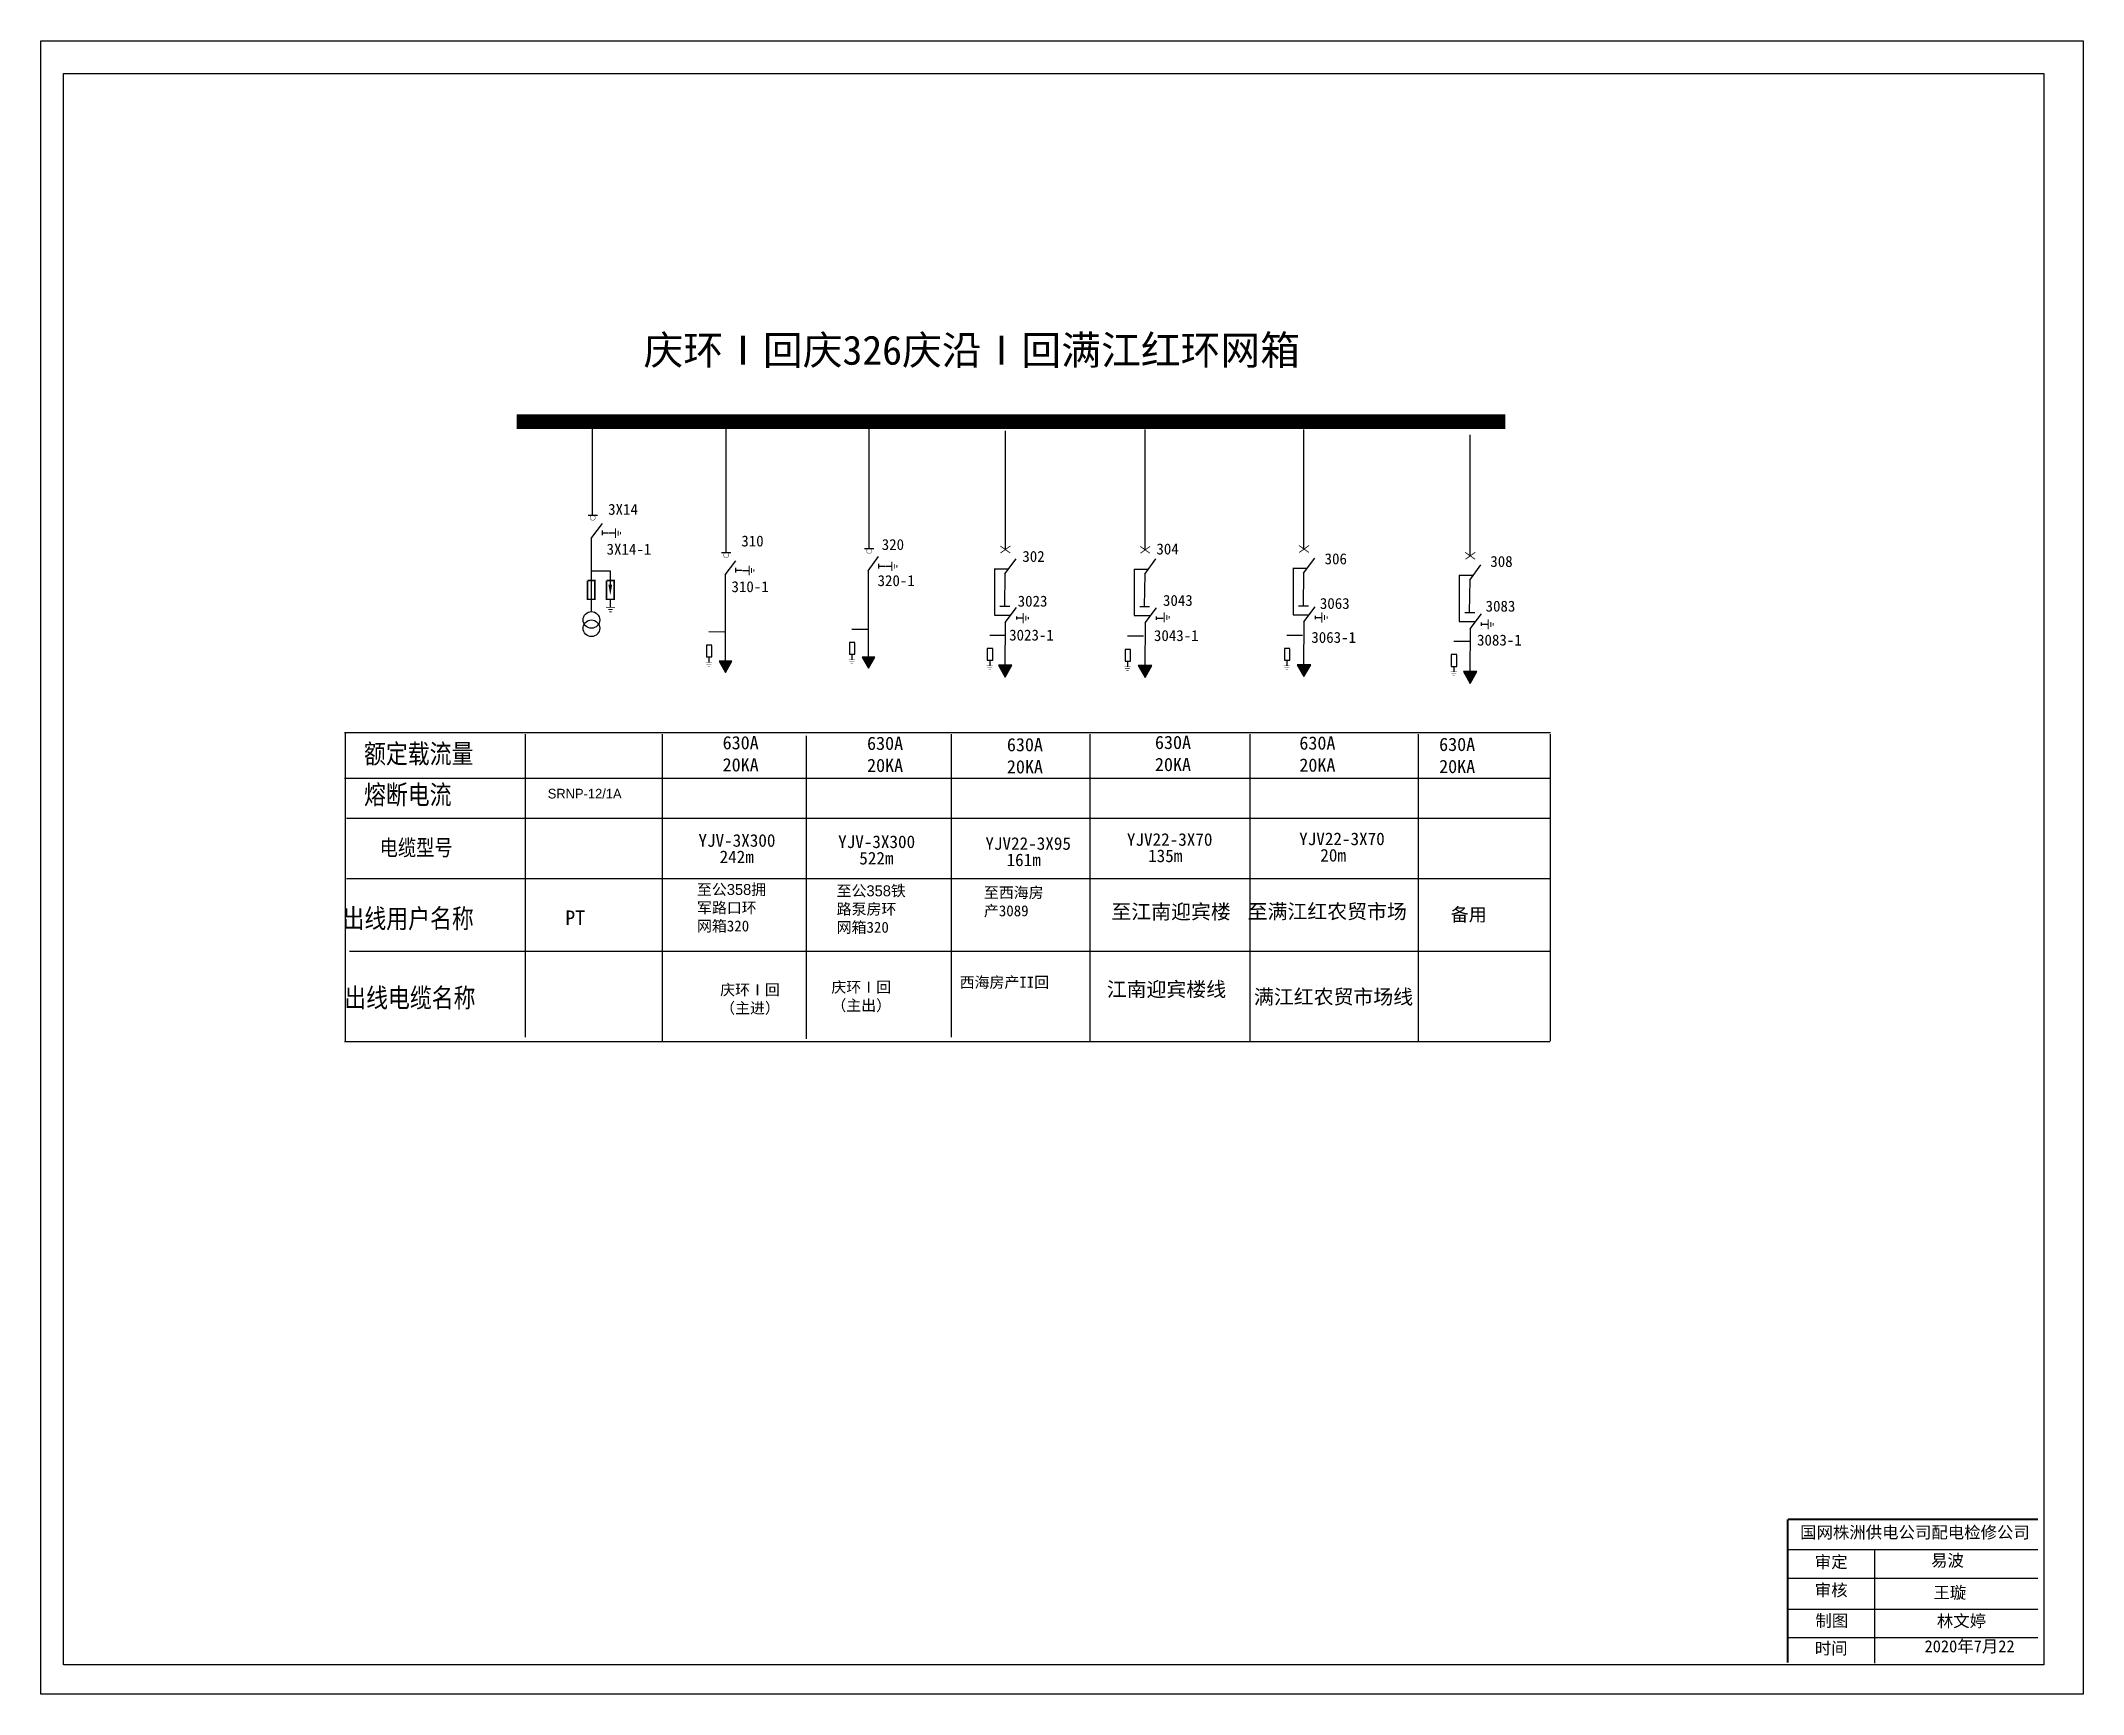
# Model space of a CAD drawing. Extents: x 386 to 1552, y -580 to 143.
# Drawn here: x 389.3 to 669.3, y -342.4 to -115.8 of the extents above; entities that cross this region are included whole.
import ezdxf

# ---------------------------------------------------------------- set-up
doc = ezdxf.new("R2010")
doc.units = 0
doc.header["$LTSCALE"] = 0.774411
doc.layers.get('0').update_dxf_attribs({"linetype": 'CONTINUOUS'})
doc.layers.add('2', color=7, linetype='CONTINUOUS')
doc.layers.add('MiniCADLayer', color=7, linetype='CONTINUOUS', lineweight=20)
doc.styles.add('hztxt_txtstyle_0.00_0_0', font='', dxfattribs={"bigfont": 'hztxt.shx'})
doc.styles.add('hztxt_txtstyle_1.32_0_0', font='', dxfattribs={"height": 1.32257, "bigfont": 'hztxt.shx'})
doc.styles.add('hztxt_txtstyle_2.50_0_0', font='', dxfattribs={"height": 2.5, "bigfont": 'hztxt.shx'})
doc.styles.add('hztxt_txtstyle_3.00_0_0', font='', dxfattribs={"height": 3, "bigfont": 'hztxt.shx'})
doc.styles.add('KaiTi_GB2312_txtstyle_2.00_0_0', font='simkai_0.ttf', dxfattribs={"height": 2})
doc.styles.get("Standard").update_dxf_attribs({"font": '', "height": 2.5})
doc.styles.add('字体', font='simkai_0.ttf', dxfattribs={"height": 2.5})
doc.styles.add('楷体_GB2312_txtstyle_3.00_0_0', font='simkai_0.ttf', dxfattribs={"height": 3})
doc.styles.get('hztxt_txtstyle_0.00_0_0').set_extended_font_data('hztxt')
doc.styles.get('hztxt_txtstyle_1.32_0_0').set_extended_font_data('hztxt')
doc.styles.get('hztxt_txtstyle_2.50_0_0').set_extended_font_data('hztxt')
doc.styles.get('hztxt_txtstyle_3.00_0_0').set_extended_font_data('hztxt')
doc.styles.get('Standard').set_extended_font_data('SimSun')

msp = doc.modelspace()

# ---------------------------------------------------------------- texts
for s, height, style, p in [('额定载流量', 3, 'hztxt_txtstyle_3.00_0_0', (433.58, -215.14, -0.06)), ('熔断电流', 3, 'hztxt_txtstyle_3.00_0_0', (433.58, -220.75, -0.06)), ('电缆型号', 2.5, 'hztxt_txtstyle_2.50_0_0', (435.73, -227.74, -0.06)), ('出线用户名称', 3, 'hztxt_txtstyle_3.00_0_0', (430.63, -237.72, -0.06)), ('出线电缆名称', 3, 'hztxt_txtstyle_3.00_0_0', (430.87, -248.59, -0.06))]:
    msp.add_text(s, height=height, dxfattribs=dict(style=style)).set_placement(p)
for s, p in [('YJV-3X300', (479.43, -226.28)), ('YJV-3X300', (498.58, -226.46)), ('YJV22-3X95', (518.77, -226.7)), ('YJV22-3X70', (538.17, -226.15)), ('135m', (541.08, -228.39)), ('YJV22-3X70', (561.79, -226.06)), ('20m', (564.69, -228.31)), ('242m', (482.33, -228.53)), ('522m', (501.48, -228.71)), ('161m', (521.67, -228.94))]:
    msp.add_text(s, height=1.725).set_placement(p)
at = {"attachment_point": 1}
for s, insert, char_height, width, style in [('{\\fSimSun|b0|i0|c134|p2;庆环Ⅰ回庆326庆沿Ⅰ回满江红环网箱}', (471.9, -156.2), 4, 98.7405, 'hztxt_txtstyle_0.00_0_0'), ('SRNP-12/1A', (458.77, -218.34), 1.323, 8.0873, 'hztxt_txtstyle_1.32_0_0'), ('{\\fSimSun|b0|i0|c134|p2;至公}358{\\fSimSun|b0|i0|c134|p2;拥军路口环网箱320}', (479.23, -231.39), 1.5, 9.8221, 'hztxt_txtstyle_0.00_0_0'), ('{\\fSimSun|b0|i0|c134|p2;至公}358{\\fSimSun|b0|i0|c134|p2;铁路泵房环网箱320}', (498.38, -231.57), 1.5, 9.8221, 'hztxt_txtstyle_0.00_0_0'), ('{\\fSimSun|b0|i0|c134|p2;至西海房产3089}', (518.57, -231.81), 1.5, 9.8221, 'hztxt_txtstyle_0.00_0_0')]:
    msp.add_mtext(s, dxfattribs=dict(at, insert=insert, char_height=char_height, width=width, style=style))
at = {"color": 1, "linetype": 'Continuous', "width": 16.878, "attachment_point": 1, "style": 'hztxt_txtstyle_0.00_0_0'}
for s, insert, char_height in [('{\\fSimSun|b0|i0|c134|p2;\\C0;3X14}', (467.05, -179.28), 1.5), ('{\\fSimSun|b0|i0|c134|p2;\\C0;3X14-1}', (466.84, -184.74), 1.5), ('{\\fSimSun|b0|i0|c134|p2;\\C0;310}', (485.31, -183.62), 1.5), ('{\\fSimSun|b0|i0|c134|p2;\\C0;320}', (504.56, -184.1), 1.5), ('{\\fSimSun|b0|i0|c134|p2;\\C0;304}', (542.22, -184.71), 1.5), ('{\\fSimSun|b0|i0|c134|p2;\\C0;302}', (523.84, -185.73), 1.5), ('{\\fSimSun|b0|i0|c134|p2;\\C0;306}', (565.28, -186.06), 1.5), ('{\\fSimSun|b0|i0|c134|p2;\\C0;308}', (588, -186.42), 1.5), ('{\\fSimSun|b0|i0|c134|p2;\\C0;310-1}', (483.96, -189.88), 1.5), ('{\\fSimSun|b0|i0|c134|p2;\\C0;320-1}', (503.99, -189.05), 1.5), ('{\\fSimSun|b0|i0|c134|p2;\\C0;3023}', (523.2, -191.86, -0.08), 1.5), ('{\\fSimSun|b0|i0|c134|p2;\\C0;3043}', (543.12, -191.76, -0.08), 1.5), ('{\\fSimSun|b0|i0|c134|p2;\\C0;3063}', (564.63, -192.18, -0.08), 1.5), ('{\\fSimSun|b0|i0|c134|p2;\\C0;3083}', (587.35, -192.55, -0.08), 1.5), ('{\\fSimSun|b0|i0|c134|p2;\\C0;3023-1}', (522.03, -196.51), 1.5), ('{\\fSimSun|b0|i0|c134|p2;\\C0;3043-1}', (541.88, -196.58), 1.5), ('{\\fSimSun|b0|i0|c134|p2;\\C0;3063-1}', (563.46, -196.83), 1.5), ('{\\fSimSun|b0|i0|c134|p2;\\C0;3083-1}', (586.18, -197.2), 1.5), ('{\\fSimSun|b0|i0|c134|p2;\\C0;630A\\P20KA}', (482.75, -211.11), 1.8172), ('{\\fSimSun|b0|i0|c134|p2;\\C0;630A\\P20KA}', (502.55, -211.19, -0.06), 1.8172), ('{\\fSimSun|b0|i0|c134|p2;\\C0;630A\\P20KA}', (521.72, -211.38, -0.11), 1.8172), ('{\\fSimSun|b0|i0|c134|p2;\\C0;630A\\P20KA}', (542.02, -211.07, -0.06), 1.8172), ('{\\fSimSun|b0|i0|c134|p2;\\C0;630A\\P20KA}', (561.82, -211.15, -0.11), 1.8172), ('{\\fSimSun|b0|i0|c134|p2;\\C0;630A\\P20KA}', (580.98, -211.34, -0.17), 1.8172), ('{\\fSimSun|b0|i0|c134|p2;\\C0;备用}', (582.56, -234.66, -0.06), 1.8172)]:
    msp.add_mtext(s, dxfattribs=dict(at, insert=insert, char_height=char_height))
at = {"linetype": 'Continuous', "attachment_point": 1}
for s, insert, char_height, width, style in [('{\\fSimSun|b0|i0|c134|p2;PT}', (461.17, -235.02, -0.06), 1.9986, 19.414, 'hztxt_txtstyle_0.00_0_0'), ('{\\fSimSun|b0|i0|c134|p2;至江南迎宾楼}', (536.04, -234.18), 2, 30.7785, '字体'), ('{\\fSimSun|b0|i0|c134|p2;至满江红农贸市场}', (554.73, -234.15), 2, 30.7785, '字体'), ('{\\fSimSun|b0|i0|c134|p2;西海房产II回}', (515.24, -244.11), 1.5, 26.9642, '字体'), ('{\\fSimSun|b0|i0|c134|p2;江南迎宾楼线}', (535.41, -244.82), 2, 30.7785, '字体'), ('{\\fSimSun|b0|i0|c134|p2;满江红农贸市场线}', (555.59, -245.85), 2, 30.7785, '字体'), ('国网株洲供电公司配电检修公司', (630.47, -319.44), 1.6492, 45.0885, '字体'), ('审定', (632.48, -323.49), 1.649, 12.8977, '字体'), ('{\\fSimSun|b0|i0|c134|p2;易波}', (648.43, -323.3), 1.6492, 12.8977, '字体'), ('审核', (632.48, -327.37), 1.649, 12.8977, '字体'), ('{\\fSimSun|b0|i0|c134|p2;王璇}', (648.75, -327.69), 1.6492, 18.171, '字体'), ('制图', (632.57, -331.56), 1.649, 12.8977, '字体'), ('林文婷', (649.22, -331.59), 1.649, 21.3238, '楷体_GB2312_txtstyle_3.00_0_0'), ('时间', (632.48, -335.34), 1.649, 12.8977, '字体')]:
    msp.add_mtext(s, dxfattribs=dict(at, insert=insert, char_height=char_height, width=width, style=style))
at = {"color": 7, "linetype": 'Continuous', "true_color": 0xffffff, "insert": (647.53, -335.06), "char_height": 1.6492, "width": 17.0614, "attachment_point": 1, "style": '楷体_GB2312_txtstyle_3.00_0_0'}
msp.add_mtext('{\\fSimSun|b0|i0|c134|p2;2020年7月22}', dxfattribs=at)
at = {"layer": 'MiniCADLayer', "color": 7, "ltscale": 1.21456, "char_height": 1.5, "attachment_point": 1, "style": 'KaiTi_GB2312_txtstyle_2.00_0_0'}
for s, insert in [('{\\fSimSun|b0|i0|c134|p2;\\C256;庆环Ⅰ回\\P（主进）}', (482.41, -245.14)), ('{\\fSimSun|b0|i0|c134|p2;\\C256;庆环Ⅰ回\\P（主出）}', (497.66, -244.78))]:
    msp.add_mtext(s, dxfattribs=dict(at, insert=insert))

# ---------------------------------------------------------------- blocks, each defined once
blk = doc.blocks.new('JD')
for points in [[(-2, 0.2), (-2, -0.2), (2, 0.2), (2, -0.2)], [(1, -1.2), (1, -0.8), (-1, -1.2), (-1, -0.8)], [(-0.5, -1.8), (-0.5, -2.2), (0.5, -1.8), (0.5, -2.2)]]:
    blk.add_trace(points)

# ---------------------------------------------------------------- hatches: boundary and pattern name
for color, points in [(0, [(483.15, -202.38), (484.03, -200.86), (482.28, -200.86)]), (0, [(502.74, -201.82), (503.62, -200.3), (501.86, -200.3)]), (7, [(521.49, -203.02), (522.42, -201.41), (520.56, -201.41)]), (7, [(540.67, -203.06), (541.6, -201.45), (539.74, -201.45)]), (7, [(562.44, -202.95), (563.37, -201.34), (561.51, -201.34)]), (7, [(585.23, -203.88), (586.16, -202.27), (584.3, -202.27)])]:
    msp.add_hatch(color=color).paths.add_polyline_path(points)

# ---------------------------------------------------------------- linework, layer by layer
for p, q in [((464.86, -168, -0.06), (464.86, -180.88, -0.06)), ((519.98, -188.17, -0.06), (521.93, -188.17, -0.06)), ((520, -188.18, -0.06), (520, -194.55, -0.06)), ((521.43, -188.86, -0.06), (521.37, -193.27, -0.06)), ((539.16, -188.21, -0.06), (541.11, -188.21, -0.06)), ((539.18, -188.22, -0.06), (539.18, -194.59, -0.06)), ((540.61, -188.9, -0.06), (540.55, -193.31, -0.06)), ((560.93, -188.1, -0.06), (562.88, -188.1, -0.06)), ((560.95, -188.11, -0.06), (560.95, -194.48, -0.06)), ((562.38, -188.79, -0.06), (562.32, -193.2, -0.06)), ((583.72, -189.03, -0.06), (585.67, -189.03, -0.06)), ((583.74, -189.04, -0.06), (583.74, -195.41, -0.06)), ((585.17, -189.72, -0.06), (585.11, -194.13, -0.06)), ((520, -194.55, -0.06), (522.21, -194.54, -0.06)), ((520.77, -193.32, -0.06), (522.12, -193.32, -0.06)), ((523.01, -194.91, -0.06), (523.95, -194.91, -0.06)), ((539.18, -194.59, -0.06), (541.39, -194.58, -0.06)), ((539.95, -193.36, -0.06), (541.29, -193.36, -0.06)), ((542.18, -194.95, -0.06), (543.13, -194.95, -0.06)), ((560.95, -194.48, -0.06), (563.16, -194.47, -0.06)), ((561.72, -193.25, -0.06), (563.07, -193.25, -0.06)), ((563.96, -194.84, -0.06), (564.9, -194.84, -0.06)), ((583.74, -195.41, -0.06), (585.95, -195.41, -0.06)), ((584.51, -194.18, -0.06), (585.86, -194.18, -0.06)), ((586.75, -195.77, -0.06), (587.69, -195.77, -0.06)), ((480.87, -196.79), (483.02, -196.8)), ((500.47, -196.44), (502.63, -196.44)), ((519.37, -197.26), (521.53, -197.27)), ((538.27, -197.38), (540.43, -197.38)), ((560.11, -197.26), (562.27, -197.27)), ((583, -198.08), (585.16, -198.09)), ((480.87, -200.25), (480.87, -201.02)), ((500.47, -199.9), (500.47, -200.66)), ((519.37, -200.72), (519.37, -201.49)), ((538.27, -200.84), (538.27, -201.6)), ((560.11, -200.72), (560.11, -201.49)), ((583, -201.55), (583, -202.31)), ((430.91, -210.63, -0.06), (596.25, -210.63, -0.06)), ((431.05, -252.94, -0.06), (431.06, -210.63, -0.06)), ((455.67, -210.84, -0.06), (455.67, -252.39, -0.06)), ((474.47, -210.84, -0.06), (474.47, -253.02, -0.06)), ((494.21, -211.07, -0.06), (494.21, -252.63, -0.06)), ((514.07, -210.84, -0.06), (514.07, -252.39, -0.06)), ((533.11, -210.84, -0.06), (533.11, -252.94, -0.06)), ((555.05, -210.84, -0.06), (555.05, -252.94, -0.06)), ((578.1, -210.84, -0.06), (578.1, -252.94, -0.06)), ((596.22, -210.84, -0.06), (596.22, -252.94, -0.06)), ((430.91, -216.88, -0.06), (596.22, -216.88, -0.06)), ((431.2, -222.37, -0.06), (596.22, -222.37, -0.06)), ((431.2, -230.64, -0.06), (596.22, -230.64, -0.06)), ((596.22, -240.63, -0.06), (431.57, -240.63, -0.06)), ((596.15, -253.01, -0.06), (430.91, -253.01, -0.06))]:
    msp.add_line(p, q)
at = {"color": 7}
for p, q in [((483.23, -185.95, -0.06), (483.23, -168.8, -0.06)), ((502.82, -185.39, -0.06), (502.82, -168.18, -0.06)), ((521.51, -185.54, -0.06), (521.51, -169.26, -0.06)), ((540.68, -185.58, -0.06), (540.68, -169.1, -0.06)), ((562.45, -185.47, -0.06), (562.45, -169.1, -0.06)), ((585.24, -186.4, -0.06), (585.24, -169.83, -0.06))]:
    msp.add_line(p, q, dxfattribs=at)
at = {"color": 0}
for p, q in [((464.31, -180.83, -0.06), (465.58, -180.83, -0.06)), ((464.73, -183.89, -0.06), (464.73, -194.1, -0.06)), ((466.24, -182.92, -0.06), (466.24, -183.58, -0.06)), ((466.26, -183.25, -0.06), (467.1, -183.25, -0.06)), ((467.18, -183.27, -0.06), (468.07, -183.27, -0.06)), ((482.6, -185.95, -0.06), (483.87, -185.95, -0.06)), ((502.19, -185.39, -0.06), (503.46, -185.39, -0.06)), ((504.12, -187.48, -0.06), (504.12, -188.14, -0.06)), ((464.72, -188.48, -0.06), (467.35, -188.48, -0.06)), ((467.35, -188.48, -0.06), (467.35, -190.4, -0.06)), ((483.09, -189.02, -0.06), (483.09, -201.13, -0.06)), ((484.53, -188.04, -0.06), (484.53, -188.69, -0.06)), ((484.55, -188.37, -0.06), (485.39, -188.37, -0.06)), ((485.47, -188.39, -0.06), (486.36, -188.39, -0.06)), ((502.68, -188.46, -0.06), (502.68, -200.57, -0.06)), ((504.13, -187.81, -0.06), (504.98, -187.81, -0.06)), ((505.06, -187.82, -0.06), (505.94, -187.82, -0.06)), ((467.35, -192.42, -0.06), (467.35, -193.42, -0.06)), ((521.49, -195.54, -0.06), (521.43, -201.69, -0.06)), ((540.67, -195.58, -0.06), (540.61, -201.73, -0.06)), ((562.44, -195.47, -0.06), (562.38, -201.62, -0.06)), ((585.23, -196.4, -0.06), (585.17, -202.55, -0.06))]:
    msp.add_line(p, q, dxfattribs=at)
at = {"linetype": 'Continuous'}
for p, q in [((628.79, -322.63), (663.08, -322.63)), ((640.69, -322.63), (640.69, -338.21)), ((628.79, -326.53), (663.08, -326.53)), ((628.79, -330.79), (663.08, -330.79)), ((628.79, -334.7), (663.08, -334.7))]:
    msp.add_line(p, q, dxfattribs=at)
for points in [[(389.28, -115.8), (669.28, -115.8), (669.28, -342.45), (389.28, -342.45)], [(392.36, -120.29), (663.89, -120.29), (663.89, -338.42), (392.36, -338.42)]]:
    msp.add_lwpolyline(points, close=True, dxfattribs=at)
at = {"elevation": -0.06}
for points, const_width in [([(454.49, -168), (590.05, -168)], 2), ([(520.82, -185.06), (522.17, -186.01)], 0.114), ([(520.85, -186.01), (522.2, -185.05)], 0.114), ([(540, -185.1), (541.34, -186.05)], 0.114), ([(540.03, -186.05), (541.37, -185.09)], 0.114), ([(561.77, -184.99), (563.12, -185.94)], 0.114), ([(561.8, -185.94), (563.15, -184.98)], 0.114), ([(584.56, -185.93), (585.91, -186.87)], 0.114), ([(584.59, -186.87), (585.94, -185.91)], 0.114), ([(561.72, -193.25), (563.07, -193.25)], 0.114), ([(520.77, -193.32), (522.12, -193.32)], 0.114), ([(539.95, -193.36), (541.29, -193.36)], 0.114), ([(584.51, -194.18), (585.86, -194.18)], 0.114)]:
    msp.add_lwpolyline(points, dxfattribs=dict(at, const_width=const_width))
at = {"color": 0, "elevation": -0.06}
for points, const_width in [([(464.31, -180.83), (465.58, -180.83)], 0.108), ([(482.6, -185.95), (483.87, -185.95)], 0.108), ([(502.19, -185.39), (503.46, -185.39)], 0.108), ([(464.21, -189.79), (464.21, -192.36), (465.23, -192.36), (465.23, -189.79), (464.24, -189.79)], 0.217), ([(466.84, -189.79), (466.84, -192.36), (467.87, -192.36), (467.87, -189.79), (466.87, -189.79)], 0.217)]:
    msp.add_lwpolyline(points, dxfattribs=dict(at, const_width=const_width))
at = {"color": 0, "const_width": 0.0539, "elevation": -0.06}
for points in [[(464.59, -181.18, 1), (465.29, -181.18, 1)], [(482.88, -186.3, 1), (483.58, -186.3, 1)], [(502.47, -185.74, 1), (503.17, -185.74, 1)]]:
    msp.add_lwpolyline(points, format="xyb", close=True, dxfattribs=at)
at = {"color": 0, "elevation": -0.06}
msp.add_lwpolyline([(467.35, -190.37, 0.506, 0, 0), (467.35, -191.81, 0, 0, 0)], format="xyseb", dxfattribs=at)
at = {"elevation": -0.06}
for points in [[(523.02, -194.7), (523.02, -195.15)], [(542.2, -194.74), (542.2, -195.19)], [(563.97, -194.63), (563.97, -195.08)], [(586.76, -195.56), (586.76, -196.02)]]:
    msp.add_lwpolyline(points, dxfattribs=at)
for points in [[(481.28, -198.65), (480.52, -198.65), (480.52, -200.25), (481.28, -200.25), (481.28, -198.68)], [(500.88, -198.3), (500.12, -198.3), (500.12, -199.9), (500.88, -199.9), (500.88, -198.32)], [(519.78, -199.12), (519.02, -199.12), (519.02, -200.72), (519.78, -200.72), (519.78, -199.15)], [(538.68, -199.24), (537.92, -199.24), (537.92, -200.84), (538.68, -200.84), (538.68, -199.26)], [(560.52, -199.12), (559.76, -199.12), (559.76, -200.72), (560.52, -200.72), (560.52, -199.15)], [(583.41, -199.95), (582.65, -199.95), (582.65, -201.55), (583.41, -201.55), (583.41, -199.97)]]:
    msp.add_lwpolyline(points)
for points in [[(480.87, -196.79, 0, 0, 0), (480.87, -199.07, 0.206, 0, 0), (480.87, -199.8, 0, 0, 0)], [(500.47, -196.44, 0, 0, 0), (500.47, -198.71, 0.206, 0, 0), (500.47, -199.45, 0, 0, 0)], [(519.37, -197.26, 0, 0, 0), (519.37, -199.54, 0.206, 0, 0), (519.37, -200.27, 0, 0, 0)], [(538.27, -197.38, 0, 0, 0), (538.27, -199.65, 0.206, 0, 0), (538.27, -200.39, 0, 0, 0)], [(560.11, -197.26, 0, 0, 0), (560.11, -199.54, 0.206, 0, 0), (560.11, -200.27, 0, 0, 0)], [(583, -198.08, 0, 0, 0), (583, -200.36, 0.206, 0, 0), (583, -201.09, 0, 0, 0)]]:
    msp.add_lwpolyline(points, format="xyseb")
at = {"const_width": 0.0619}
for points in [[(480.41, -201.02), (481.28, -201.02)], [(480.51, -201.24), (481.18, -201.24)], [(480.7, -201.52), (481.01, -201.52)], [(500.02, -200.67), (500.89, -200.67)], [(500.12, -200.89), (500.79, -200.89)], [(500.31, -201.16), (500.62, -201.16)], [(518.92, -201.49), (519.79, -201.49)], [(537.82, -201.61), (538.69, -201.61)], [(559.66, -201.49), (560.53, -201.49)], [(519.02, -201.71), (519.69, -201.71)], [(519.21, -201.99), (519.52, -201.99)], [(537.92, -201.83), (538.59, -201.83)], [(538.11, -202.1), (538.42, -202.1)], [(559.76, -201.71), (560.43, -201.71)], [(559.95, -201.99), (560.25, -201.99)], [(582.55, -202.31), (583.42, -202.31)], [(582.65, -202.53), (583.32, -202.53)], [(582.84, -202.81), (583.15, -202.81)]]:
    msp.add_lwpolyline(points, dxfattribs=at)
at = {"color": 0, "elevation": -0.06}
for points in [[(483.15, -202.38), (484.03, -200.86), (482.28, -200.86)], [(502.74, -201.82), (503.62, -200.3), (501.86, -200.3)]]:
    msp.add_lwpolyline(points, close=True, dxfattribs=at)
at = {"color": 7, "elevation": -0.06}
for points in [[(521.49, -203.02), (522.42, -201.41), (520.56, -201.41)], [(540.67, -203.06), (541.6, -201.45), (539.74, -201.45)], [(562.44, -202.95), (563.37, -201.34), (561.51, -201.34)], [(585.23, -203.88), (586.16, -202.27), (584.3, -202.27)]]:
    msp.add_lwpolyline(points, close=True, dxfattribs=at)
at = {"linetype": 'Continuous', "const_width": 0.275}
for points in [[(628.77, -318.5), (628.77, -338.14)], [(628.79, -318.5), (663.08, -318.5)]]:
    msp.add_lwpolyline(points, dxfattribs=at)
at = {"color": 0}
for centre in [(464.75, -195.19, -0.06), (464.75, -196.33, -0.06)]:
    msp.add_circle(centre, 1.14, dxfattribs=at)
at = {"layer": '2', "color": 0}
for p, q in [((464.81, -183.9, -0.06), (466.27, -181.95, -0.06)), ((483.09, -189.02, -0.06), (484.55, -187.07, -0.06)), ((502.68, -188.46, -0.06), (504.14, -186.51, -0.06))]:
    msp.add_line(p, q, dxfattribs=at)
at = {"layer": '2'}
for p, q in [((521.43, -188.86, -0.06), (522.98, -186.79, -0.06)), ((540.61, -188.9, -0.06), (542.15, -186.83, -0.06)), ((562.38, -188.79, -0.06), (563.93, -186.72, -0.06)), ((585.17, -189.72, -0.06), (586.72, -187.65, -0.06)), ((521.49, -195.54, -0.06), (523.04, -193.47, -0.06)), ((540.67, -195.58, -0.06), (542.22, -193.51, -0.06)), ((562.44, -195.47, -0.06), (563.99, -193.4, -0.06)), ((585.23, -196.4, -0.06), (586.78, -194.33, -0.06))]:
    msp.add_line(p, q, dxfattribs=at)

# ---------------------------------------------------------------- block references
at = {"color": 0, "xscale": 0.3297305593027886, "yscale": 0.3297305593027886, "zscale": 0.3297305593611308, "rotation": 90}
for p in [(468.08, -183.3, -0.06), (505.96, -187.84, -0.06), (486.37, -188.42, -0.06)]:
    msp.add_blockref('JD', p, dxfattribs=at)
at = {"color": 0, "xscale": 0.3036991993994889, "yscale": 0.3036991993576521, "zscale": 0.3036991994115678}
msp.add_blockref('JD', (467.37, -193.46, -0.06), dxfattribs=at)
at = {"xscale": 0.3495080551147112, "yscale": 0.3495080551147112, "zscale": 0.3495080551767315, "rotation": 90}
for p in [(523.96, -194.94, -0.06), (543.28, -194.84, -0.06), (564.91, -194.86, -0.06), (587.7, -195.8, -0.06)]:
    msp.add_blockref('JD', p, dxfattribs=at)

msp.set_redraw_order([(e.dxf.handle, doc.entitydb.next_handle()) for e in msp.query("TEXT MTEXT ATTDEF DIMENSION ARC_DIMENSION")])  # texts and dimensions are drawn at this point

doc.saveas('drawing.dxf')
